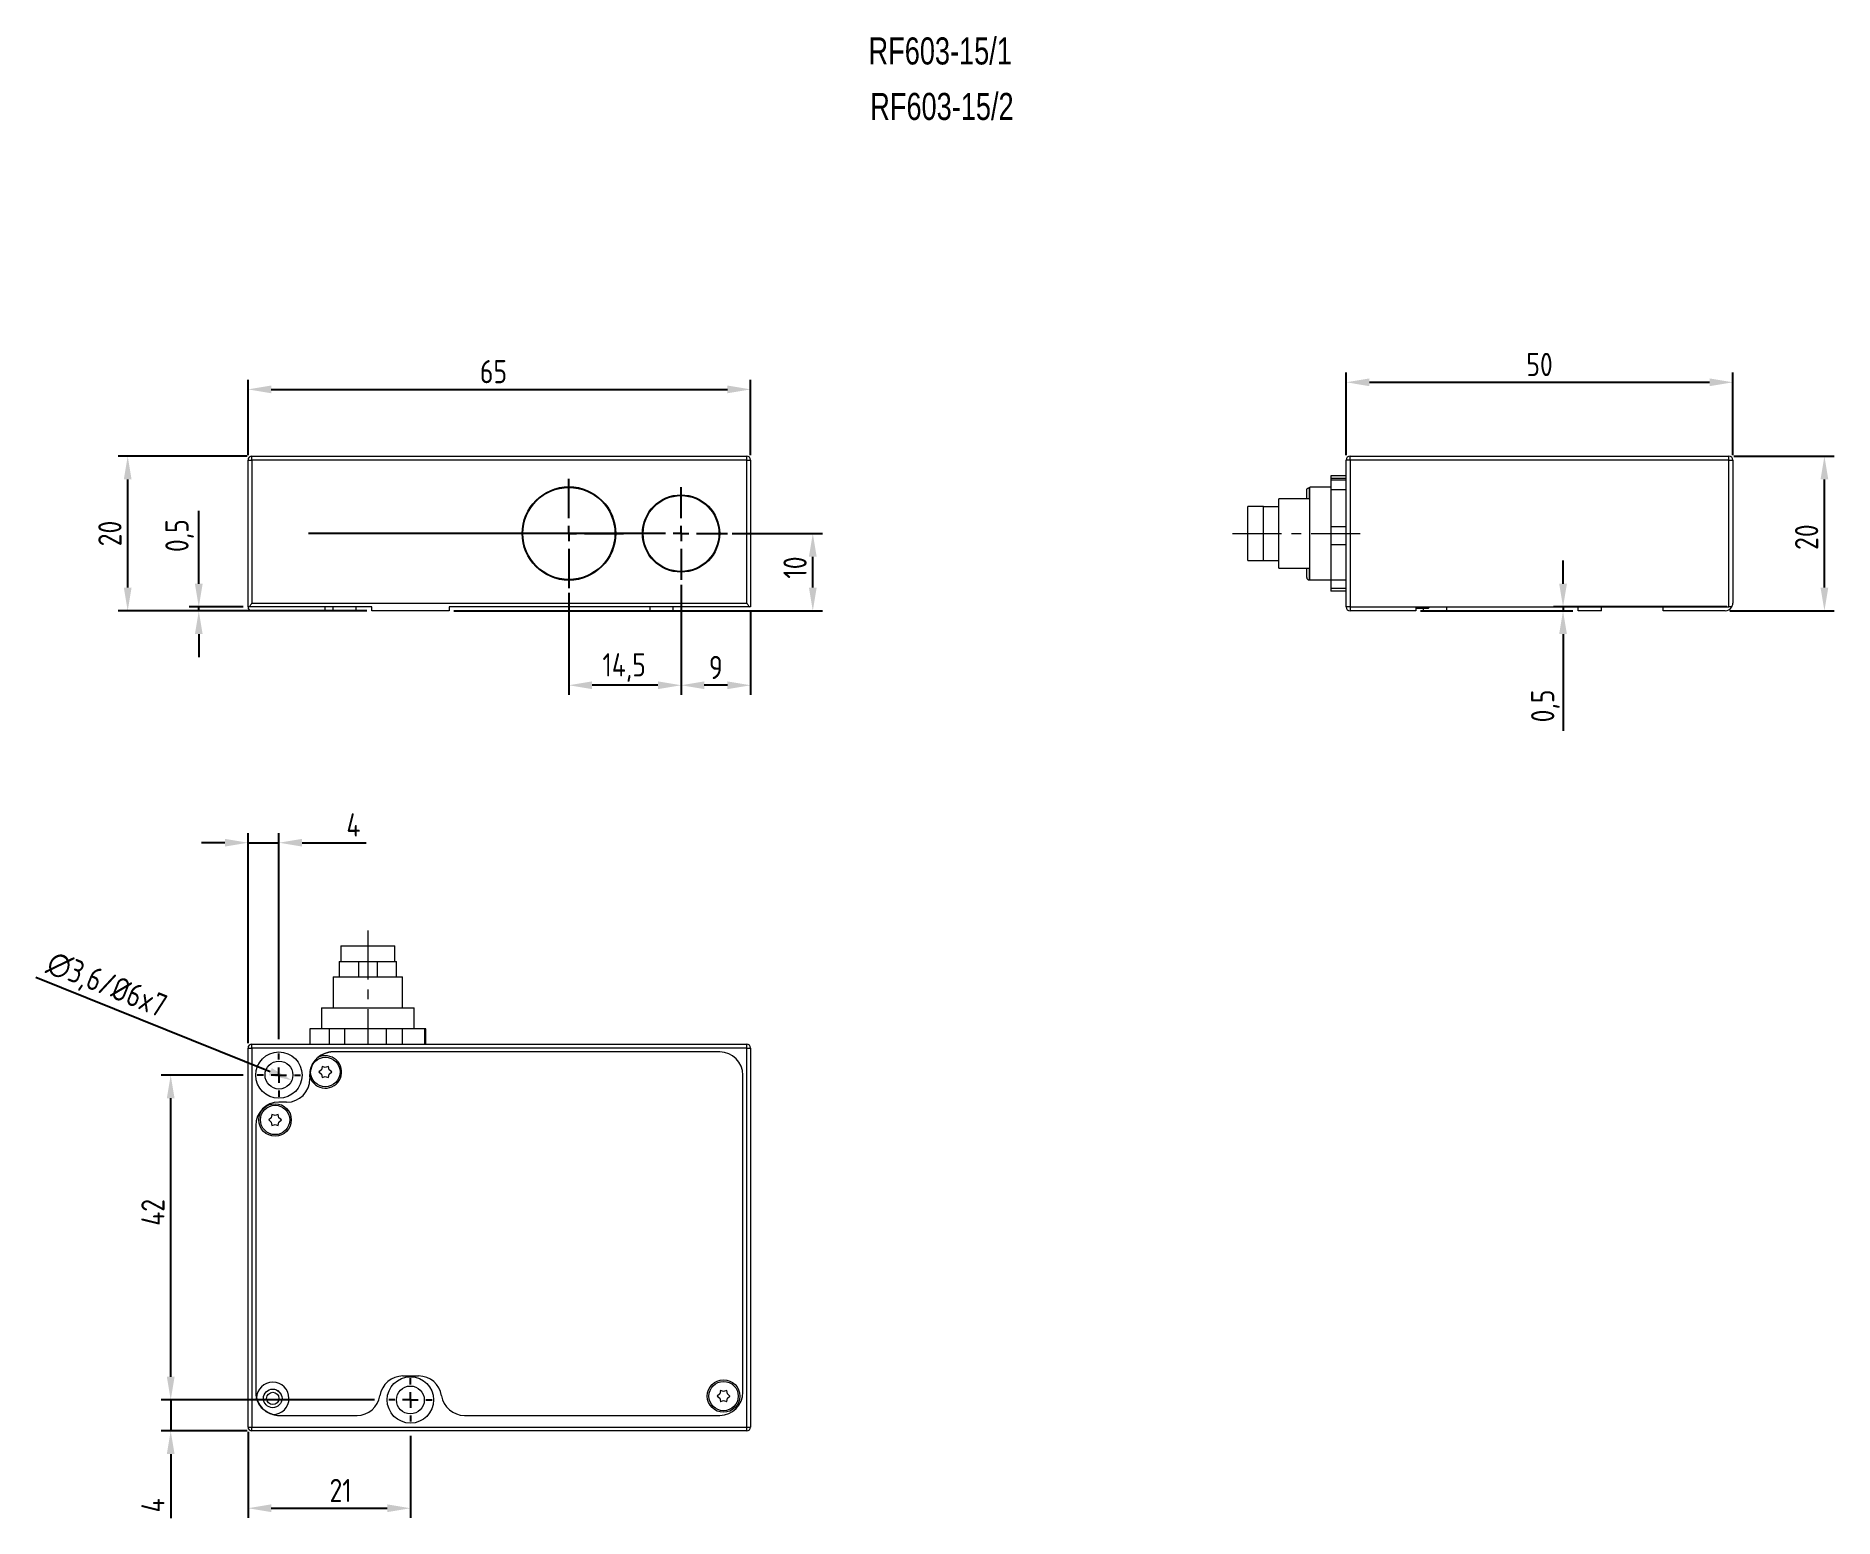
# Model space of a CAD drawing. Header units: millimetres. Extents: x -665 to 1947, y -360 to 733.
# Drawn here: x 1714.2 to 1946.8, y -278.3 to -86.7 of the extents above; entities that cross this region are included whole.
import ezdxf

# ---------------------------------------------------------------- set-up
doc = ezdxf.new("R2010")
doc.units = ezdxf.units.MM
doc.linetypes.add('CENTER', pattern=[10.16, 6.35, -1.27, 1.27, -1.27])
doc.layers.add('FORMAT', color=7, linetype='Continuous')
doc.styles.add('GOSTw', font='gostw.shx')
doc.styles.add('SLDTEXTSTYLE1', font='TXT', dxfattribs={"width": 0.75})
doc.dimstyles.new('Vad-style', dxfattribs={"dimtxt": 3, "dimasz": 3, "dimexe": 1.25, "dimexo": 0.625, "dimgap": 0.8, "dimtad": 1, "dimtxsty": 'GOSTw', "dimcen": 2.5, "dimclrd": 1, "dimclre": 1, "dimclrt": 1, "dimazin": 0, "dimtfac": 1, "dimtmove": 0, "dimatfit": 3, "dimfxl": 0, "dimarcsym": 0})

msp = doc.modelspace()

# ---------------------------------------------------------------- texts
at = {"char_height": 3.5, "attachment_point": 1, "style": 'SLDTEXTSTYLE1'}
for s, width, insert in [('RF603-15/1', 29.62713, (1821.897, -86.893)), ('RF603-15/2', 30.83235, (1822.119, -94.066))]:
    msp.add_mtext_dynamic_manual_height_columns(s, width=width, gutter_width=12.5, heights=[0], dxfattribs=dict(at, insert=insert))

# ---------------------------------------------------------------- blocks, each defined once
blk = doc.blocks.new('*D200')
at = {"color": 1, "lineweight": -2, "transparency": 16777216}
for p, q in [((1911.71, -157.53), (1911.71, -154.53)), ((1893.29, -161.03), (1912.96, -161.03)), ((1932.91, -160.53), (1910.46, -160.53)), ((1911.71, -160.53), (1911.71, -161.03)), ((1911.71, -164.03), (1911.71, -176.55))]:
    blk.add_line(p, q, dxfattribs=at)
at = {"color": 1, "transparency": 16777216}
for points in [[(1911.21, -157.53), (1912.21, -157.53), (1911.71, -160.53)], [(1911.21, -164.03), (1912.21, -164.03), (1911.71, -161.03)]]:
    blk.add_solid(points, dxfattribs=at)
at = {"layer": 'Defpoints', "color": 0, "transparency": 16777216}
for p in [(1892.67, -161.03), (1911.71, -160.53), (1933.53, -160.53)]:
    blk.add_point(p, dxfattribs=at)
at = {"color": 1, "transparency": 16777216, "insert": (1907.58, -173.33), "char_height": 3, "attachment_point": 2, "rotation": 90, "style": 'GOSTw'}
blk.add_mtext('0,5', dxfattribs=at)
blk = doc.blocks.new('*D201')
at = {"color": 1, "lineweight": -2, "transparency": 16777216}
for p, q in [((1933.79, -141.03), (1946.76, -141.03)), ((1945.51, -158.03), (1945.51, -144.03)), ((1933.29, -161.03), (1946.76, -161.03))]:
    blk.add_line(p, q, dxfattribs=at)
at = {"color": 1, "transparency": 16777216}
for points in [[(1945.01, -144.03), (1946.01, -144.03), (1945.51, -141.03)], [(1945.01, -158.03), (1946.01, -158.03), (1945.51, -161.03)]]:
    blk.add_solid(points, dxfattribs=at)
at = {"layer": 'Defpoints', "color": 0, "transparency": 16777216}
for p in [(1933.17, -141.03), (1945.51, -141.03), (1932.67, -161.03)]:
    blk.add_point(p, dxfattribs=at)
at = {"color": 1, "transparency": 16777216, "insert": (1941.71, -151.5), "char_height": 3, "attachment_point": 2, "rotation": 90, "style": 'GOSTw'}
blk.add_mtext('20', dxfattribs=at)
blk = doc.blocks.new('*D202')
at = {"color": 1, "lineweight": -2, "transparency": 16777216}
blk.add_line((1714.22, -208.37), (1744.53, -220.6), dxfattribs=at)
at = {"color": 1, "transparency": 16777216}
blk.add_solid([(1744.72, -220.14), (1744.35, -221.06), (1747.32, -221.72)], dxfattribs=at)
at = {"layer": 'Defpoints', "color": 0, "transparency": 16777216}
for p in [(1743.98, -220.37), (1747.32, -221.72)]:
    blk.add_point(p, dxfattribs=at)
at = {"color": 1, "transparency": 16777216, "insert": (1716.51, -204.84), "char_height": 3, "attachment_point": 1, "rotation": 338.0272, "style": 'GOSTw'}
blk.add_mtext('∅3,6/%%c6x7', dxfattribs=at)
blk = doc.blocks.new('*D203')
at = {"color": 1, "lineweight": -2, "transparency": 16777216}
for p, q in [((1731.65, -260.05), (1731.65, -257.05)), ((1758.02, -263.05), (1730.4, -263.05)), ((1731.65, -263.05), (1731.65, -267.05)), ((1741.52, -267.05), (1730.4, -267.05)), ((1731.65, -270.05), (1731.65, -278.32))]:
    blk.add_line(p, q, dxfattribs=at)
at = {"color": 1, "transparency": 16777216}
for points in [[(1731.15, -260.05), (1732.15, -260.05), (1731.65, -263.05)], [(1731.15, -270.05), (1732.15, -270.05), (1731.65, -267.05)]]:
    blk.add_solid(points, dxfattribs=at)
at = {"layer": 'Defpoints', "color": 0, "transparency": 16777216}
for p in [(1758.65, -263.05), (1731.65, -267.05), (1742.15, -267.05)]:
    blk.add_point(p, dxfattribs=at)
at = {"color": 1, "transparency": 16777216, "insert": (1727.85, -276.68), "char_height": 3, "attachment_point": 2, "rotation": 90, "style": 'GOSTw'}
blk.add_mtext('4', dxfattribs=at)
blk = doc.blocks.new('*D204')
at = {"color": 1, "lineweight": -2, "transparency": 16777216}
for p, q in [((1741.02, -221.05), (1730.4, -221.05)), ((1731.65, -260.05), (1731.65, -224.05)), ((1758.02, -263.05), (1730.4, -263.05))]:
    blk.add_line(p, q, dxfattribs=at)
at = {"color": 1, "transparency": 16777216}
for points in [[(1731.15, -224.05), (1732.15, -224.05), (1731.65, -221.05)], [(1731.15, -260.05), (1732.15, -260.05), (1731.65, -263.05)]]:
    blk.add_solid(points, dxfattribs=at)
at = {"layer": 'Defpoints', "color": 0, "transparency": 16777216}
for p in [(1731.65, -221.05), (1741.65, -221.05), (1758.65, -263.05)]:
    blk.add_point(p, dxfattribs=at)
at = {"color": 1, "transparency": 16777216, "insert": (1727.85, -238.8), "char_height": 3, "attachment_point": 2, "rotation": 90, "style": 'GOSTw'}
blk.add_mtext('42', dxfattribs=at)
blk = doc.blocks.new('*D205')
at = {"color": 1, "lineweight": -2, "transparency": 16777216}
for p, q in [((1741.65, -216.92), (1741.65, -189.76)), ((1745.65, -216.42), (1745.65, -189.76)), ((1738.65, -191.01), (1735.65, -191.01)), ((1741.65, -191.01), (1745.65, -191.01)), ((1748.65, -191.01), (1756.91, -191.01))]:
    blk.add_line(p, q, dxfattribs=at)
at = {"color": 1, "transparency": 16777216}
for points in [[(1738.65, -190.51), (1738.65, -191.51), (1741.65, -191.01)], [(1748.65, -190.51), (1748.65, -191.51), (1745.65, -191.01)]]:
    blk.add_solid(points, dxfattribs=at)
at = {"layer": 'Defpoints', "color": 0, "transparency": 16777216}
for p in [(1745.65, -191.01), (1741.65, -217.55), (1745.65, -217.05)]:
    blk.add_point(p, dxfattribs=at)
at = {"color": 1, "transparency": 16777216, "insert": (1755.28, -187.21), "char_height": 3, "attachment_point": 2, "style": 'GOSTw'}
blk.add_mtext('4', dxfattribs=at)
blk = doc.blocks.new('*D206')
at = {"color": 1, "lineweight": -2, "transparency": 16777216}
for p, q in [((1741.65, -267.17), (1741.65, -278.3)), ((1762.65, -267.67), (1762.65, -278.3)), ((1744.65, -277.05), (1759.65, -277.05))]:
    blk.add_line(p, q, dxfattribs=at)
at = {"color": 1, "transparency": 16777216}
for points in [[(1744.65, -276.55), (1744.65, -277.55), (1741.65, -277.05)], [(1759.65, -276.55), (1759.65, -277.55), (1762.65, -277.05)]]:
    blk.add_solid(points, dxfattribs=at)
at = {"layer": 'Defpoints', "color": 0, "transparency": 16777216}
for p in [(1741.65, -266.55), (1762.65, -267.05), (1762.65, -277.05)]:
    blk.add_point(p, dxfattribs=at)
at = {"color": 1, "transparency": 16777216, "insert": (1753.62, -273.25), "char_height": 3, "attachment_point": 2, "style": 'GOSTw'}
blk.add_mtext('21', dxfattribs=at)
blk = doc.blocks.new('SW_CENTERMARKSYMBOL_0')
at = {"layer": 'FORMAT', "color": 0}
for p, q in [((0, 2), (0, 2.8)), ((-2, 0), (-2.8, 0)), ((0, 0), (-1, 0)), ((0, 0), (0, 1)), ((0, 0), (1, 0)), ((0, 0), (0, -1)), ((2, 0), (2.8, 0)), ((0, -2), (0, -2.8))]:
    blk.add_line(p, q, dxfattribs=at)
blk = doc.blocks.new('SW_CENTERMARKSYMBOL_1')
at = {"layer": 'FORMAT', "color": 0}
for p, q in [((0, 2), (0, 2.8)), ((-2, 0), (-2.8, 0)), ((0, 0), (-1, 0)), ((0, 0), (0, 1)), ((0, 0), (1, 0)), ((0, 0), (0, -1)), ((2, 0), (2.8, 0)), ((0, -2), (0, -2.8))]:
    blk.add_line(p, q, dxfattribs=at)
blk = doc.blocks.new('*D207')
at = {"color": 1, "lineweight": -2, "transparency": 16777216}
for p, q in [((1741.65, -140.9), (1741.65, -131.15)), ((1744.65, -132.4), (1803.65, -132.4)), ((1806.65, -140.9), (1806.65, -131.15))]:
    blk.add_line(p, q, dxfattribs=at)
at = {"color": 1, "transparency": 16777216}
for points in [[(1744.65, -131.9), (1744.65, -132.9), (1741.65, -132.4)], [(1803.65, -131.9), (1803.65, -132.9), (1806.65, -132.4)]]:
    blk.add_solid(points, dxfattribs=at)
at = {"layer": 'Defpoints', "color": 0, "transparency": 16777216}
for p in [(1806.65, -132.4), (1741.65, -141.53), (1806.65, -141.53)]:
    blk.add_point(p, dxfattribs=at)
at = {"color": 1, "transparency": 16777216, "insert": (1773.39, -128.6), "char_height": 3, "attachment_point": 2, "style": 'GOSTw'}
blk.add_mtext('65', dxfattribs=at)
blk = doc.blocks.new('*D208')
at = {"color": 1, "lineweight": -2, "transparency": 16777216}
for p, q in [((1804.27, -151.03), (1815.94, -151.03)), ((1814.69, -158.03), (1814.69, -154.03)), ((1768.27, -161.03), (1815.94, -161.03))]:
    blk.add_line(p, q, dxfattribs=at)
at = {"color": 1, "transparency": 16777216}
for points in [[(1814.19, -154.03), (1815.19, -154.03), (1814.69, -151.03)], [(1814.19, -158.03), (1815.19, -158.03), (1814.69, -161.03)]]:
    blk.add_solid(points, dxfattribs=at)
at = {"layer": 'Defpoints', "color": 0, "transparency": 16777216}
for p in [(1803.65, -151.03), (1814.69, -151.03), (1767.65, -161.03)]:
    blk.add_point(p, dxfattribs=at)
at = {"color": 1, "transparency": 16777216, "insert": (1810.89, -155.43), "char_height": 3, "attachment_point": 2, "rotation": 90, "style": 'GOSTw'}
blk.add_mtext('10', dxfattribs=at)
blk = doc.blocks.new('*D209')
at = {"color": 1, "lineweight": -2, "transparency": 16777216}
for p, q in [((1797.65, -157.65), (1797.65, -171.9)), ((1806.65, -161.15), (1806.65, -171.9)), ((1803.65, -170.65), (1800.65, -170.65))]:
    blk.add_line(p, q, dxfattribs=at)
at = {"color": 1, "transparency": 16777216}
for points in [[(1800.65, -170.15), (1800.65, -171.15), (1797.65, -170.65)], [(1803.65, -170.15), (1803.65, -171.15), (1806.65, -170.65)]]:
    blk.add_solid(points, dxfattribs=at)
at = {"layer": 'Defpoints', "color": 0, "transparency": 16777216}
for p in [(1797.65, -157.03), (1806.65, -160.53), (1797.65, -170.65)]:
    blk.add_point(p, dxfattribs=at)
at = {"color": 1, "transparency": 16777216, "insert": (1802.15, -166.85), "char_height": 3, "attachment_point": 2, "style": 'GOSTw'}
blk.add_mtext('9', dxfattribs=at)
blk = doc.blocks.new('*D210')
at = {"color": 1, "lineweight": -2, "transparency": 16777216}
for p, q in [((1797.65, -157.65), (1797.65, -171.9)), ((1783.15, -158.7), (1783.15, -171.9)), ((1794.65, -170.65), (1786.15, -170.65))]:
    blk.add_line(p, q, dxfattribs=at)
at = {"color": 1, "transparency": 16777216}
for points in [[(1786.15, -170.15), (1786.15, -171.15), (1783.15, -170.65)], [(1794.65, -170.15), (1794.65, -171.15), (1797.65, -170.65)]]:
    blk.add_solid(points, dxfattribs=at)
at = {"layer": 'Defpoints', "color": 0, "transparency": 16777216}
for p in [(1783.15, -158.08), (1797.65, -157.03), (1783.15, -170.65)]:
    blk.add_point(p, dxfattribs=at)
at = {"color": 1, "transparency": 16777216, "insert": (1790.29, -166.51), "char_height": 3, "attachment_point": 2, "style": 'GOSTw'}
blk.add_mtext('14,5', dxfattribs=at)
blk = doc.blocks.new('SW_CENTERMARKSYMBOL_2')
at = {"layer": 'FORMAT', "color": 0}
for p, q in [((0, 2), (0, 6)), ((-2, 0), (-48.19, 0)), ((0, 0), (-1, 0)), ((0, 0), (0, 1)), ((0, 0), (0, -1)), ((0, 0), (1, 0)), ((2, 0), (6, 0)), ((0, -2), (0, -6))]:
    blk.add_line(p, q, dxfattribs=at)
blk = doc.blocks.new('SW_CENTERMARKSYMBOL_3')
at = {"layer": 'FORMAT', "color": 0}
for p, q in [((0, 2), (0, 7.05)), ((-2, 0), (-7.05, 0)), ((0, 0), (-1, 0)), ((0, 0), (0, 1)), ((0, 0), (0, -1)), ((0, 0), (1, 0)), ((2, 0), (7.05, 0)), ((0, -2), (0, -7.05))]:
    blk.add_line(p, q, dxfattribs=at)
blk = doc.blocks.new('*D211')
at = {"color": 1, "lineweight": -2, "transparency": 16777216}
for p, q in [((1735.28, -157.53), (1735.28, -148.1)), ((1741.02, -160.53), (1734.03, -160.53)), ((1757.02, -161.03), (1734.03, -161.03)), ((1735.28, -161.03), (1735.28, -160.53)), ((1735.28, -164.03), (1735.28, -167.03))]:
    blk.add_line(p, q, dxfattribs=at)
at = {"color": 1, "transparency": 16777216}
for points in [[(1734.78, -157.53), (1735.78, -157.53), (1735.28, -160.53)], [(1734.78, -164.03), (1735.78, -164.03), (1735.28, -161.03)]]:
    blk.add_solid(points, dxfattribs=at)
at = {"layer": 'Defpoints', "color": 0, "transparency": 16777216}
for p in [(1735.28, -160.53), (1741.65, -160.53), (1757.65, -161.03)]:
    blk.add_point(p, dxfattribs=at)
at = {"color": 1, "transparency": 16777216, "insert": (1732.81, -151.31), "char_height": 3, "attachment_point": 5, "rotation": 90, "style": 'GOSTw'}
blk.add_mtext('0,5', dxfattribs=at)
blk = doc.blocks.new('*D212')
at = {"color": 1, "lineweight": -2, "transparency": 16777216}
for p, q in [((1741.52, -141.03), (1724.84, -141.03)), ((1726.09, -158.03), (1726.09, -144.03)), ((1741.52, -161.03), (1724.84, -161.03))]:
    blk.add_line(p, q, dxfattribs=at)
at = {"color": 1, "transparency": 16777216}
for points in [[(1725.59, -144.03), (1726.59, -144.03), (1726.09, -141.03)], [(1725.59, -158.03), (1726.59, -158.03), (1726.09, -161.03)]]:
    blk.add_solid(points, dxfattribs=at)
at = {"layer": 'Defpoints', "color": 0, "transparency": 16777216}
for p in [(1726.09, -141.03), (1742.15, -141.03), (1742.15, -161.03)]:
    blk.add_point(p, dxfattribs=at)
at = {"color": 1, "transparency": 16777216, "insert": (1723.79, -151.03), "char_height": 3, "attachment_point": 5, "rotation": 90, "style": 'GOSTw'}
blk.add_mtext('20', dxfattribs=at)
blk = doc.blocks.new('*D213')
at = {"color": 1, "lineweight": -2, "transparency": 16777216}
for p, q in [((1883.67, -140.9), (1883.67, -130.23)), ((1886.67, -131.48), (1930.67, -131.48)), ((1933.67, -140.9), (1933.67, -130.23))]:
    blk.add_line(p, q, dxfattribs=at)
at = {"color": 1, "transparency": 16777216}
for points in [[(1886.67, -130.98), (1886.67, -131.98), (1883.67, -131.48)], [(1930.67, -130.98), (1930.67, -131.98), (1933.67, -131.48)]]:
    blk.add_solid(points, dxfattribs=at)
at = {"layer": 'Defpoints', "color": 0, "transparency": 16777216}
for p in [(1933.67, -131.48), (1883.67, -141.53), (1933.67, -141.53)]:
    blk.add_point(p, dxfattribs=at)
at = {"color": 1, "transparency": 16777216, "insert": (1908.67, -129.18), "char_height": 3, "attachment_point": 5, "style": 'GOSTw'}
blk.add_mtext('50', dxfattribs=at)

# ---------------------------------------------------------------- dimensions: what is measured, and where the dimension line sits
dim = msp.add_linear_dim(base=(1933.666, -131.477), p1=(1883.666, -141.529), p2=(1933.666, -141.529), dimstyle='Vad-style')
dim.commit()
dim.dimension.update_dxf_attribs({"geometry": '*D213', "text_midpoint": (1908.666, -129.177)})
for base, p1, p2, picture, middle in [((1806.646, -132.403), (1741.646, -141.529), (1806.646, -141.529), '*D207', (1773.392, -132.403)), ((1783.146, -170.648), (1797.646, -157.029), (1783.146, -158.079), '*D210', (1790.287, -170.648)), ((1797.646, -170.648), (1806.646, -160.529), (1797.646, -157.029), '*D209', (1802.146, -170.648)), ((1745.646, -191.011), (1741.646, -217.548), (1745.646, -217.048), '*D205', (1755.28, -191.011)), ((1762.646, -277.048), (1741.646, -266.548), (1762.646, -267.048), '*D206', (1753.621, -277.048))]:
    dim = msp.add_linear_dim(base=base, p1=p1, p2=p2, dimstyle='Vad-style')
    dim.commit()
    dim.dimension.update_dxf_attribs({"geometry": picture, "text_midpoint": middle, "dimtype": 160})
for base, p1, p2, picture, middle in [((1726.093, -141.029), (1742.146, -161.029), (1742.146, -141.029), '*D212', (1723.793, -151.029)), ((1735.278, -160.529), (1757.646, -161.029), (1741.646, -160.529), '*D211', (1732.812, -151.312))]:
    dim = msp.add_linear_dim(base=base, p1=p1, p2=p2, angle=90, dimstyle='Vad-style')
    dim.commit()
    dim.dimension.update_dxf_attribs({"geometry": picture, "text_midpoint": middle})
for base, p1, p2, angle, picture, middle in [((1945.506, -141.029), (1932.666, -161.029), (1933.166, -141.029), 90, '*D201', (1945.506, -151.504)), ((1814.694, -151.029), (1767.646, -161.029), (1803.646, -151.029), 90, '*D208', (1814.694, -155.431)), ((1911.714, -160.529), (1892.666, -161.029), (1933.532, -160.529), 90, '*D200', (1911.714, -173.329)), ((1731.646, -221.048), (1758.646, -263.048), (1741.646, -221.048), 270, '*D204', (1731.646, -238.801)), ((1731.646, -267.048), (1758.646, -263.048), (1742.146, -267.048), 270, '*D203', (1731.646, -276.682))]:
    dim = msp.add_linear_dim(base=base, p1=p1, p2=p2, angle=angle, dimstyle='Vad-style')
    dim.commit()
    dim.dimension.update_dxf_attribs({"geometry": picture, "text_midpoint": middle, "dimtype": 160})
dim = msp.add_diameter_dim_2p(p1=(1743.977, -220.375), p2=(1747.316, -221.722), text='<>/%%c6x7', dimstyle='Vad-style')
dim.commit()
dim.dimension.update_dxf_attribs({"geometry": '*D202', "text_midpoint": (1724.472, -212.505), "dimtype": 163})

# ---------------------------------------------------------------- linework, layer by layer
at = {"color": 7, "linetype": 'Continuous', "lineweight": 15}
for p, q in [((1741.646, -160.529), (1741.646, -141.529)), ((1741.646, -141.529), (1742.146, -141.529)), ((1742.146, -141.529), (1742.146, -141.029)), ((1742.146, -141.029), (1806.146, -141.029)), ((1806.146, -141.529), (1742.146, -141.529)), ((1742.146, -141.529), (1742.146, -160.029)), ((1806.146, -141.529), (1806.146, -141.029)), ((1806.146, -141.529), (1806.646, -141.529)), ((1806.146, -160.029), (1806.146, -141.529)), ((1806.646, -141.529), (1806.646, -160.529)), ((1884.166, -141.529), (1883.666, -141.529)), ((1883.666, -160.529), (1883.666, -141.529)), ((1884.166, -141.529), (1884.166, -141.029)), ((1884.166, -141.029), (1933.166, -141.029)), ((1933.166, -141.529), (1884.166, -141.529)), ((1884.166, -141.529), (1884.166, -160.529)), ((1933.166, -141.529), (1933.166, -141.029)), ((1933.166, -160.529), (1933.166, -141.529)), ((1933.166, -141.529), (1933.666, -141.529)), ((1933.666, -141.529), (1933.666, -160.029)), ((1883.666, -143.568), (1881.666, -143.568)), ((1881.666, -143.568), (1881.666, -143.921)), ((1883.666, -143.921), (1881.666, -143.921)), ((1881.666, -143.921), (1881.666, -144.149)), ((1883.666, -144.149), (1881.666, -144.149)), ((1881.666, -144.149), (1881.666, -145.401)), ((1878.566, -146.529), (1878.566, -145.384)), ((1878.966, -145.13), (1878.866, -145.13)), ((1881.666, -145.029), (1878.966, -145.029)), ((1878.966, -151.029), (1878.966, -145.029)), ((1883.666, -145.401), (1881.666, -145.401)), ((1881.666, -145.401), (1881.666, -150.174)), ((1872.966, -147.529), (1870.966, -147.529)), ((1870.966, -151.029), (1870.966, -147.529)), ((1872.966, -154.529), (1872.966, -147.529)), ((1872.966, -147.529), (1874.966, -147.529)), ((1878.966, -146.529), (1874.966, -146.529)), ((1874.966, -151.029), (1874.966, -146.529)), ((1870.966, -154.529), (1870.966, -151.029)), ((1874.966, -155.529), (1874.966, -151.029)), ((1878.966, -157.029), (1878.966, -151.029)), ((1883.666, -150.174), (1881.666, -150.174)), ((1881.666, -150.174), (1881.666, -152.509)), ((1883.666, -152.509), (1881.666, -152.509)), ((1881.666, -152.509), (1881.666, -157.054)), ((1870.966, -154.529), (1872.966, -154.529)), ((1872.966, -154.529), (1874.966, -154.529)), ((1874.966, -155.529), (1878.966, -155.529)), ((1878.566, -156.729), (1878.566, -155.529)), ((1878.866, -157.029), (1878.966, -157.029)), ((1878.966, -157.029), (1881.666, -157.029)), ((1883.666, -157.054), (1881.666, -157.054)), ((1881.666, -157.054), (1881.666, -158.136)), ((1742.146, -160.029), (1806.146, -160.029)), ((1883.666, -158.136), (1881.666, -158.136)), ((1881.666, -158.136), (1881.666, -158.49)), ((1883.666, -158.49), (1881.666, -158.49)), ((1741.806, -160.529), (1741.646, -160.529)), ((1757.646, -160.529), (1741.806, -160.529)), ((1751.646, -161.029), (1742.146, -161.029)), ((1751.646, -161.029), (1751.646, -160.529)), ((1752.646, -161.029), (1752.646, -160.529)), ((1755.646, -161.029), (1752.646, -161.029)), ((1755.646, -161.029), (1755.646, -160.529)), ((1757.646, -161.029), (1757.646, -160.529)), ((1762.646, -161.029), (1757.646, -161.029)), ((1767.646, -161.029), (1762.646, -161.029)), ((1806.487, -160.529), (1767.646, -160.529)), ((1767.646, -160.529), (1767.646, -161.029)), ((1793.646, -161.029), (1793.646, -160.529)), ((1796.646, -161.029), (1793.646, -161.029)), ((1796.646, -161.029), (1796.646, -160.529)), ((1806.646, -160.529), (1806.487, -160.529)), ((1884.166, -160.529), (1883.666, -160.529)), ((1884.166, -160.529), (1884.166, -161.029)), ((1884.166, -160.529), (1892.666, -160.529)), ((1892.666, -161.029), (1884.166, -161.029)), ((1892.666, -160.529), (1892.666, -161.029)), ((1892.666, -160.529), (1933.166, -160.529)), ((1894.201, -160.729), (1892.666, -160.729)), ((1893.666, -161.029), (1893.666, -160.729)), ((1896.666, -161.029), (1893.666, -161.029)), ((1894.266, -160.729), (1894.201, -160.729)), ((1894.266, -160.729), (1894.466, -160.529)), ((1896.666, -161.029), (1896.666, -160.529)), ((1913.666, -161.029), (1913.666, -160.529)), ((1916.666, -161.029), (1913.666, -161.029)), ((1916.666, -161.029), (1916.666, -160.529)), ((1924.666, -161.029), (1924.666, -160.529)), ((1932.666, -161.029), (1924.666, -161.029)), ((1933.532, -160.529), (1933.166, -160.529)), ((1753.646, -204.348), (1753.646, -206.348)), ((1753.646, -204.348), (1760.646, -204.348)), ((1760.646, -206.348), (1760.646, -204.348)), ((1753.446, -206.348), (1753.446, -208.348)), ((1753.446, -206.348), (1755.946, -206.348)), ((1755.946, -206.348), (1755.946, -208.348)), ((1755.946, -206.348), (1757.146, -206.348)), ((1757.146, -206.348), (1758.346, -206.348)), ((1758.346, -206.348), (1758.346, -208.348)), ((1758.346, -206.348), (1760.846, -206.348)), ((1760.846, -208.348), (1760.846, -206.348)), ((1752.646, -208.348), (1752.646, -212.348)), ((1752.646, -208.348), (1761.646, -208.348)), ((1761.646, -212.348), (1761.646, -208.348)), ((1751.146, -212.348), (1751.146, -215.048)), ((1751.146, -212.348), (1763.146, -212.348)), ((1763.146, -215.048), (1763.146, -212.348)), ((1749.646, -215.048), (1749.646, -217.048)), ((1749.695, -215.048), (1749.646, -215.048)), ((1749.695, -217.048), (1749.695, -215.048)), ((1752.188, -215.048), (1749.695, -215.048)), ((1752.188, -217.048), (1752.188, -215.048)), ((1754.161, -215.048), (1752.188, -215.048)), ((1754.161, -217.048), (1754.161, -215.048)), ((1759.541, -215.048), (1754.161, -215.048)), ((1759.541, -217.048), (1759.541, -215.048)), ((1761.612, -215.048), (1759.541, -215.048)), ((1761.612, -217.048), (1761.612, -215.048)), ((1764.499, -215.048), (1761.612, -215.048)), ((1764.499, -217.048), (1764.499, -215.048)), ((1764.646, -215.048), (1764.499, -215.048)), ((1764.646, -217.048), (1764.646, -215.048)), ((1741.646, -217.548), (1742.146, -217.548)), ((1741.646, -266.548), (1741.646, -217.548)), ((1742.146, -217.548), (1742.146, -217.048)), ((1742.146, -217.048), (1806.146, -217.048)), ((1742.146, -217.548), (1742.146, -266.548)), ((1806.146, -217.548), (1742.146, -217.548)), ((1743.646, -217.048), (1783.646, -217.048)), ((1802.646, -218.048), (1752.646, -218.048)), ((1806.146, -217.548), (1806.146, -217.048)), ((1806.146, -266.548), (1806.146, -217.548)), ((1806.146, -217.548), (1806.646, -217.548)), ((1806.646, -217.548), (1806.646, -266.548)), ((1745.846, -219.26), (1745.846, -219.26)), ((1751.148, -220.361), (1750.821, -220.648)), ((1750.821, -220.648), (1751.148, -220.936)), ((1750.847, -220.626), (1750.846, -220.648)), ((1750.846, -220.648), (1750.847, -220.671)), ((1751.234, -219.934), (1751.148, -220.361)), ((1751.266, -219.945), (1751.227, -219.967)), ((1751.646, -220.073), (1751.234, -219.934)), ((1752.059, -219.934), (1751.646, -220.073)), ((1752.066, -219.967), (1752.027, -219.945)), ((1752.144, -220.361), (1752.059, -219.934)), ((1752.471, -220.648), (1752.144, -220.361)), ((1752.144, -220.936), (1752.471, -220.648)), ((1752.446, -220.671), (1752.446, -220.626)), ((1749.646, -221.289), (1749.646, -221.048)), ((1749.646, -221.048), (1749.646, -221.548)), ((1749.646, -221.289), (1749.646, -221.548)), ((1751.148, -220.936), (1751.234, -221.363)), ((1751.227, -221.33), (1751.266, -221.352)), ((1751.234, -221.363), (1751.646, -221.223)), ((1751.646, -221.223), (1752.059, -221.363)), ((1752.027, -221.352), (1752.066, -221.33)), ((1752.059, -221.363), (1752.144, -220.936)), ((1805.646, -262.048), (1805.646, -221.048)), ((1746.646, -224.548), (1745.646, -224.548)), ((1742.646, -227.548), (1742.646, -262.048)), ((1744.648, -226.561), (1744.321, -226.848)), ((1744.321, -226.848), (1744.648, -227.136)), ((1744.347, -226.826), (1744.346, -226.848)), ((1744.346, -226.848), (1744.347, -226.871)), ((1744.734, -226.134), (1744.648, -226.561)), ((1744.648, -227.136), (1744.734, -227.563)), ((1744.766, -226.145), (1744.727, -226.167)), ((1744.727, -227.53), (1744.766, -227.552)), ((1745.146, -226.273), (1744.734, -226.134)), ((1744.734, -227.563), (1745.146, -227.423)), ((1745.559, -226.134), (1745.146, -226.273)), ((1745.146, -227.423), (1745.559, -227.563)), ((1745.566, -226.167), (1745.527, -226.145)), ((1745.527, -227.552), (1745.566, -227.53)), ((1745.644, -226.561), (1745.559, -226.134)), ((1745.559, -227.563), (1745.644, -227.136)), ((1745.971, -226.848), (1745.644, -226.561)), ((1745.644, -227.136), (1745.971, -226.848)), ((1745.946, -226.871), (1745.946, -226.826)), ((1761.679, -259.948), (1763.714, -259.948)), ((1802.648, -262.261), (1802.321, -262.548)), ((1802.321, -262.548), (1802.648, -262.836)), ((1802.347, -262.526), (1802.346, -262.548)), ((1802.346, -262.548), (1802.347, -262.571)), ((1802.734, -261.834), (1802.648, -262.261)), ((1802.766, -261.845), (1802.727, -261.867)), ((1803.146, -261.973), (1802.734, -261.834)), ((1803.559, -261.834), (1803.146, -261.973)), ((1803.566, -261.867), (1803.527, -261.845)), ((1803.644, -262.261), (1803.559, -261.834)), ((1803.971, -262.548), (1803.644, -262.261)), ((1803.644, -262.836), (1803.971, -262.548)), ((1803.946, -262.571), (1803.946, -262.526)), ((1745.646, -265.048), (1755.746, -265.048)), ((1769.646, -265.048), (1802.646, -265.048)), ((1802.648, -262.836), (1802.734, -263.263)), ((1802.727, -263.23), (1802.766, -263.252)), ((1802.734, -263.263), (1803.146, -263.123)), ((1803.146, -263.123), (1803.559, -263.263)), ((1803.527, -263.252), (1803.566, -263.23)), ((1803.559, -263.263), (1803.644, -262.836)), ((1741.646, -266.548), (1742.146, -266.548)), ((1742.146, -266.548), (1806.146, -266.548)), ((1742.146, -267.048), (1742.146, -266.548)), ((1806.146, -267.048), (1742.146, -267.048)), ((1806.146, -266.548), (1806.646, -266.548)), ((1806.146, -267.048), (1806.146, -266.548))]:
    msp.add_line(p, q, dxfattribs=at)
at = {"color": 8, "linetype": 'Continuous', "lineweight": 15}
for p, q in [((1878.866, -145.13), (1878.866, -146.529)), ((1878.866, -155.529), (1878.866, -157.029))]:
    msp.add_line(p, q, dxfattribs=at)
at = {"color": 7, "linetype": 'Continuous', "lineweight": 15, "flags": 128}
msp.add_lwpolyline([(1745.496, -261.839), (1745.904, -262.291), (1745.915, -262.302)], dxfattribs=at)
at = {"color": 7, "linetype": 'Continuous', "lineweight": 15}
for centre, radius in [((1783.146, -151.029), 6.05), ((1783.146, -151.029), 5.95), ((1797.646, -151.029), 5), ((1797.646, -151.029), 4.9), ((1745.646, -221.048), 3), ((1745.646, -221.048), 1.8), ((1751.646, -220.648), 1.9), ((1745.146, -226.848), 2.1), ((1745.146, -226.848), 1.9), ((1762.646, -263.048), 3), ((1744.846, -262.848), 1.2), ((1744.846, -262.848), 0.8), ((1762.646, -263.048), 1.8), ((1803.146, -262.548), 2.1), ((1803.146, -262.548), 1.9)]:
    msp.add_circle(centre, radius, dxfattribs=at)
for centre, radius, start, end in [((1742.146, -141.529), 0.5, 90, 180), ((1806.146, -141.529), 0.5, 0, 90), ((1884.166, -141.529), 0.5, 90, 180), ((1933.166, -141.529), 0.5, 0, 90), ((1878.866, -156.729), 0.3, 180, 270), ((1742.146, -160.529), 0.5, 180, 270), ((1884.166, -160.529), 0.5, 180, 270), ((1932.666, -160.029), 1, 270, 330), ((1742.146, -217.548), 0.5, 90, 180), ((1752.646, -221.048), 3, 90, 180), ((1751.646, -220.648), 2.1, 197.75279, 117.50928), ((1752.646, -221.048), 3, 90, 131.04548), ((1802.646, -221.048), 3, 0, 90), ((1806.146, -217.548), 0.5, 0, 90), ((1746.646, -221.548), 3, 270, 0), ((1745.646, -227.548), 3, 90, 180), ((1761.679, -262.948), 3, 90, 171.37307), ((1763.714, -262.948), 3, 8.62693, 90), ((1745.646, -262.048), 3, 180, 194.85219), ((1745.646, -262.048), 3, 180, 270), ((1744.846, -262.848), 2.1, 270.8464, 179.1536), ((1755.746, -262.048), 3, 270, 351.37307), ((1769.646, -262.048), 3, 188.62693, 270), ((1802.646, -262.048), 3, 270, 0), ((1745.646, -262.048), 3, 255.14781, 270), ((1742.146, -266.548), 0.5, 180, 270), ((1806.146, -266.548), 0.5, 270, 0)]:
    msp.add_arc(centre, radius, start, end, dxfattribs=at)
for points, knots in [([(1878.566, -145.384), (1878.569, -145.356), (1878.575, -145.305), (1878.625, -145.228), (1878.698, -145.17), (1878.782, -145.136), (1878.842, -145.132), (1878.866, -145.13)], [0, 0, 0, 0, 0.2725502, 0.4948299, 0.6804792, 0.8670591, 1, 1, 1, 1]), ([(1741.806, -160.529), (1741.878, -160.419), (1741.984, -160.257), (1742.105, -160.087), (1742.145, -160.03), (1742.146, -160.029)], [0, 0, 0, 0, 0.6672984, 0.9898517, 1, 1, 1, 1]), ([(1806.146, -160.029), (1806.148, -160.03), (1806.188, -160.087), (1806.309, -160.257), (1806.415, -160.419), (1806.487, -160.529)], [0, 0, 0, 0, 0.0101483, 0.3327016, 1, 1, 1, 1]), ([(1933.532, -160.529), (1933.581, -160.419), (1933.654, -160.257), (1933.666, -160.087), (1933.666, -160.03), (1933.666, -160.029)], [0, 0, 0, 0, 0.6672984, 0.9898517, 1, 1, 1, 1]), ([(1749.646, -221.048), (1749.674, -220.741), (1749.729, -220.131), (1750.128, -219.336), (1750.508, -218.955), (1750.676, -218.786)], [0, 0, 0, 0, 0.36105788, 0.71712327, 1, 1, 1, 1]), ([(1744.877, -264.948), (1744.576, -264.838), (1743.98, -264.621), (1743.277, -263.959), (1742.901, -263.322), (1742.783, -262.935), (1742.747, -262.817)], [0, 0, 0, 0, 0.30710704, 0.60752924, 0.88037355, 1, 1, 1, 1])]:
    msp.add_open_spline(points, degree=3, knots=knots, dxfattribs=at)
at = {"layer": 'FORMAT', "linetype": 'CENTER', "lineweight": 0}
for p, q in [((1868.966, -151.029), (1885.873, -151.029)), ((1757.146, -202.348), (1757.146, -217.048))]:
    msp.add_line(p, q, dxfattribs=at)

# ---------------------------------------------------------------- block references
at = {"layer": 'FORMAT'}
msp.add_blockref('SW_CENTERMARKSYMBOL_3', (1783.146, -151.029), dxfattribs=at)
at = {"layer": 'FORMAT', "linetype": 'CENTER'}
msp.add_blockref('SW_CENTERMARKSYMBOL_2', (1797.646, -151.029), dxfattribs=at)
at = {"layer": 'FORMAT', "rotation": 270}
for name, p in [('SW_CENTERMARKSYMBOL_0', (1745.646, -221.048)), ('SW_CENTERMARKSYMBOL_1', (1762.646, -263.048))]:
    msp.add_blockref(name, p, dxfattribs=at)

msp.set_redraw_order([(e.dxf.handle, doc.entitydb.next_handle()) for e in msp.query("TEXT MTEXT ATTDEF DIMENSION ARC_DIMENSION")])  # texts and dimensions are drawn at this point

doc.saveas('drawing.dxf')
